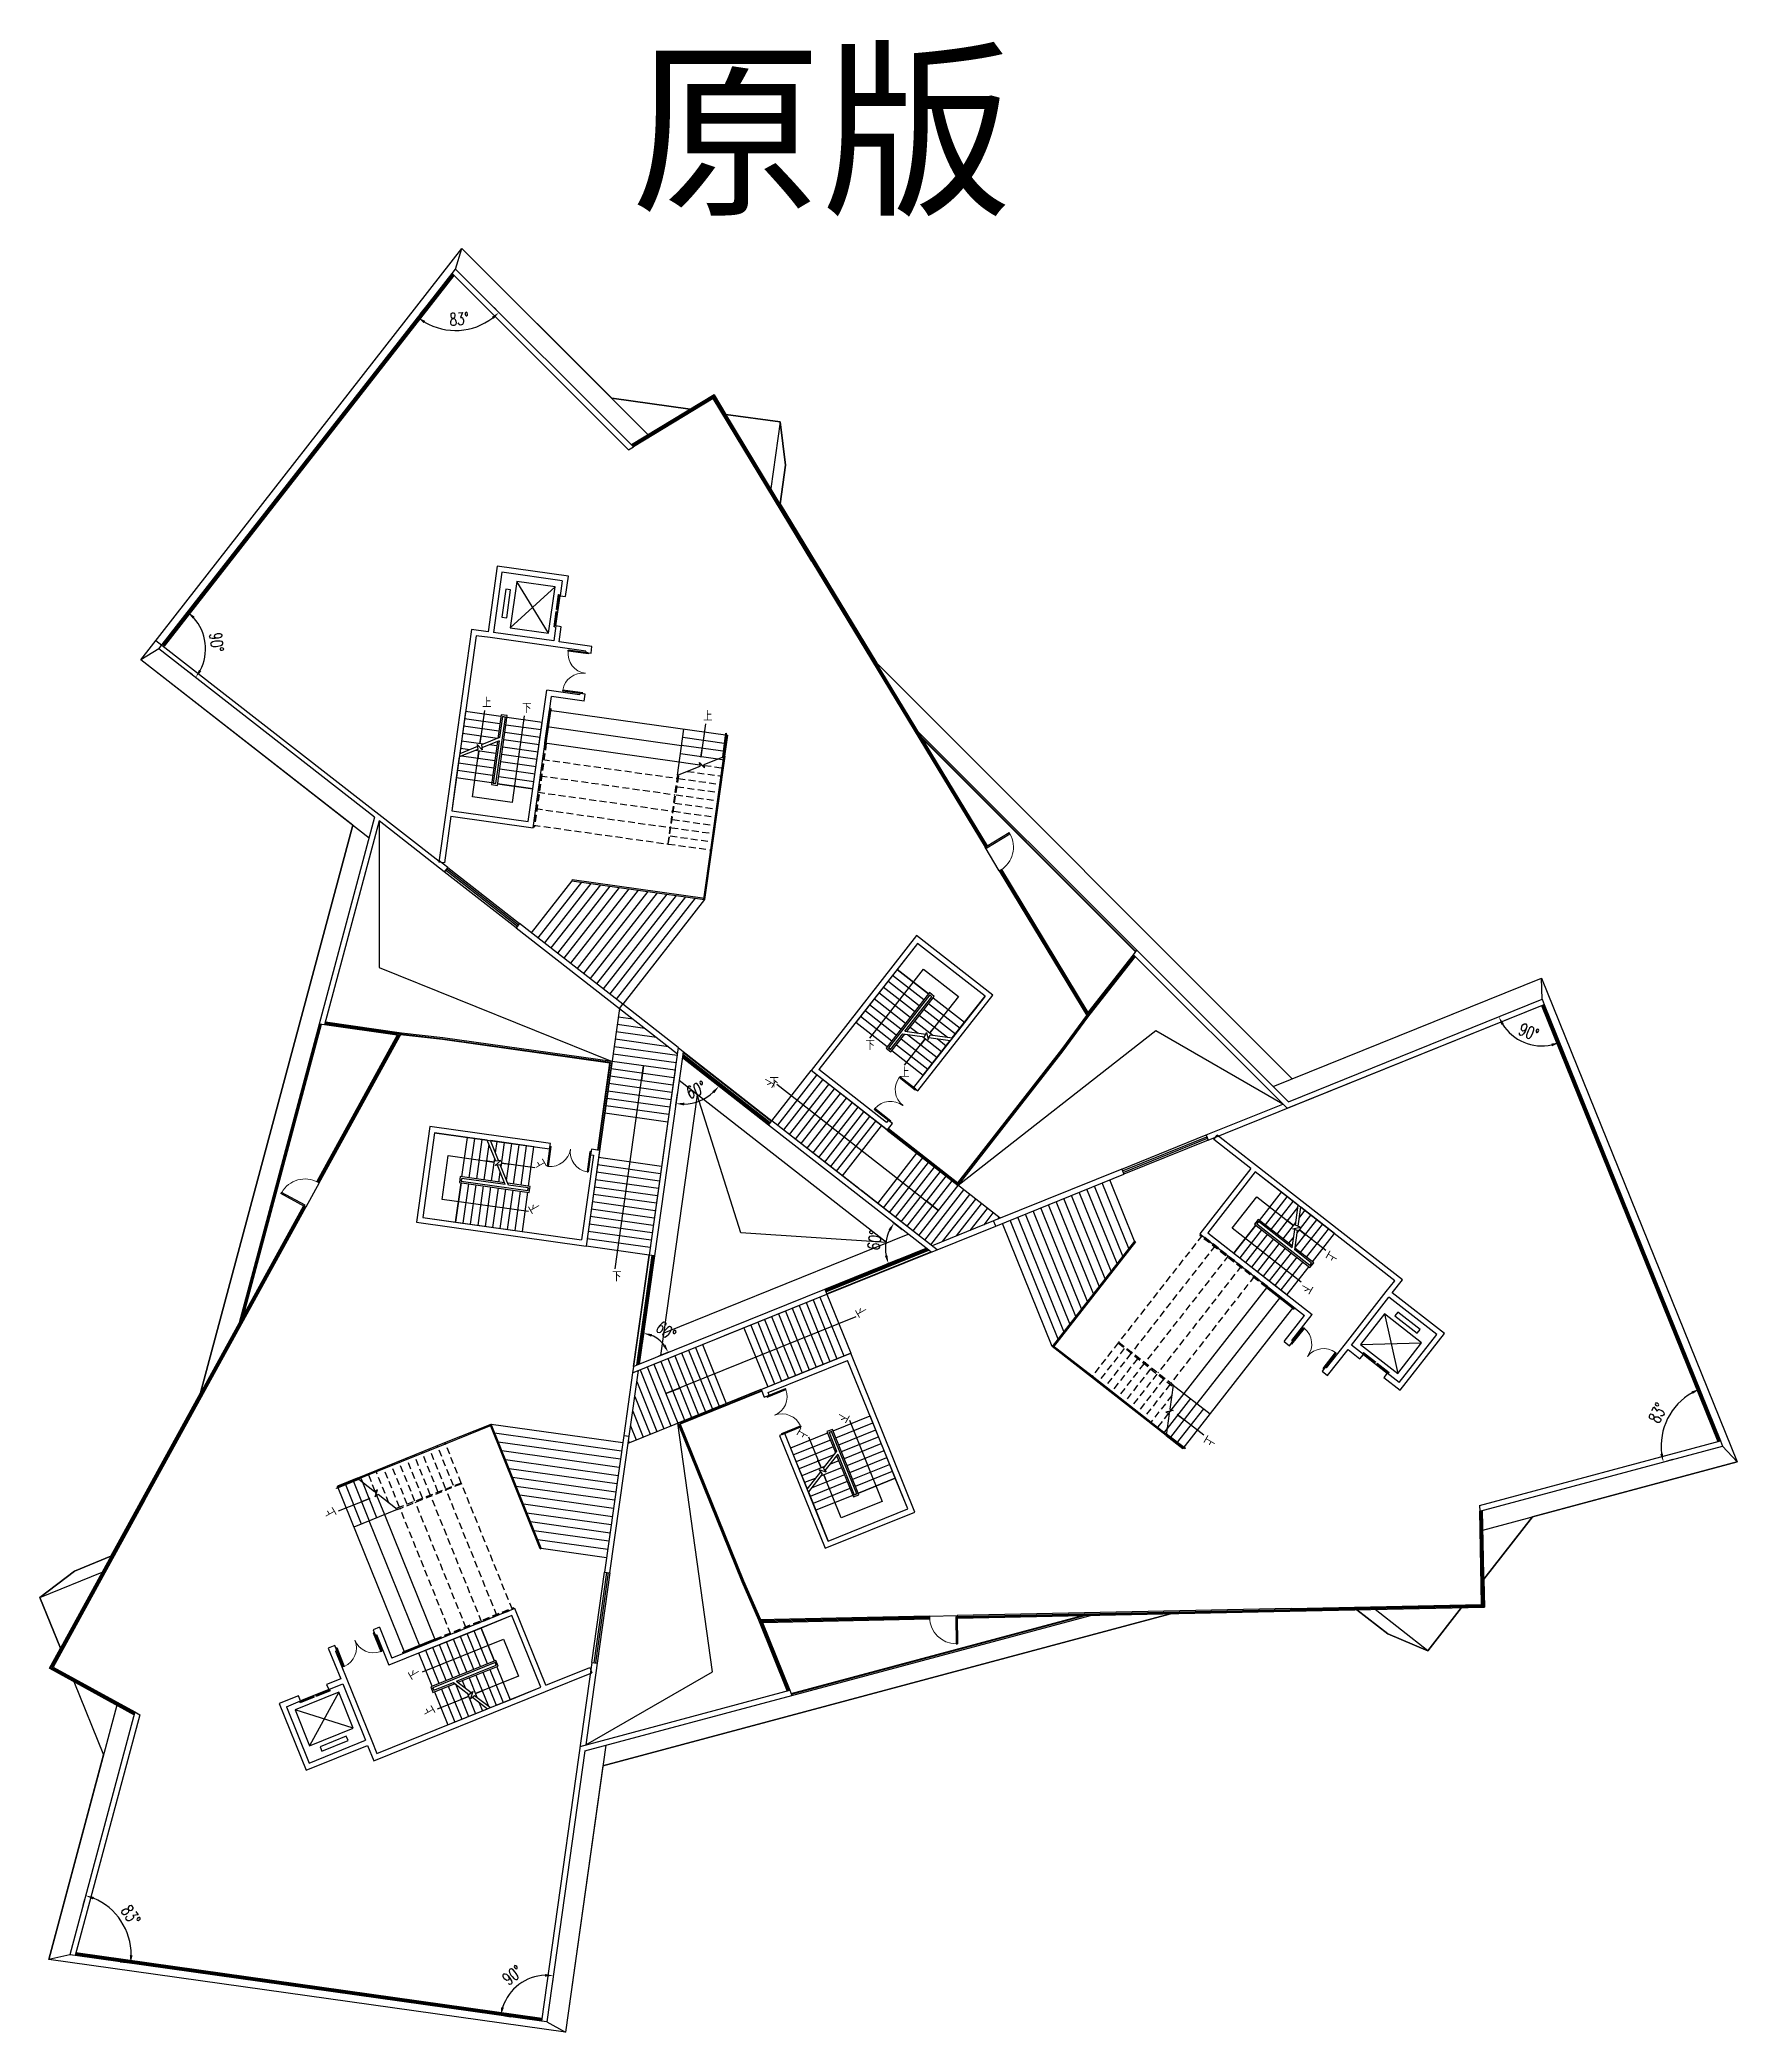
# Model space of a CAD drawing. Header units: millimetres. Extents: x 2097 to 145090, y 180 to 74024.
# Drawn here: x 83663 to 145090, y 1919 to 74024 of the extents above; entities that cross this region are included whole.
import ezdxf

# ---------------------------------------------------------------- set-up
doc = ezdxf.new("R2010")
doc.units = ezdxf.units.MM
doc.linetypes.add('HIDDEN', pattern=[0.375, 0.25, -0.125])
for name, color, linetype in [('0SY', 1, 'HIDDEN'), ('0SY1', 4, 'HIDDEN'), ('0ZX1', 2, 'HIDDEN'), ('0ZXCHUANG', 3, 'HIDDEN'), ('A-ABOV（投影线）', 154, 'HIDDEN'), ('A-DIMS(尺寸)', 107, 'Continuous'), ('A-DOOR(门窗)', 4, 'Continuous'), ('A-FLOR(看线)', 205, 'Continuous'), ('A-STAR(楼梯)', 51, 'Continuous'), ('DIM_SYMB', 3, 'Continuous'), ('DOOR_FIRE', 4, 'Continuous'), ('EVTR', 2, 'Continuous'), ('PUB_TEXT', 7, 'Continuous'), ('STAIR', 2, 'Continuous')]:
    doc.layers.add(name, color=color, linetype=linetype)
doc.layers.add('A-WALL(墙)', color=255, linetype='Continuous', lineweight=0)
doc.styles.add('_TCH_DIM', font='SIMPLEX', dxfattribs={"bigfont": 'GBCBIG'})
doc.styles.add('_TCH_DIM_T3', font='SIMPLEX', dxfattribs={"width": 0.705882, "bigfont": 'GBCBIG'})
doc.styles.get("Standard").update_dxf_attribs({"font": 'arial.ttf'})

msp = doc.modelspace()

# ---------------------------------------------------------------- texts
at = {"layer": 'A-DIMS(尺寸)', "color": 7, "linetype": 'ByBlock', "style": '_TCH_DIM_T3', "width": 0.705882}
for s, rotation, p in [('83°', 3.50162, (98501, 63678)), ('90°', 277.00325, (89795, 52543)), ('90°', 337.00502, (137140, 38048)), ('60°', 22.00325, (107169, 35681)), ('60°', 82.00413, (114045, 30198)), ('60°', 322.00413, (105910, 27340)), ('83°', 63.50339, (142256, 23913)), ('83°', 303.50162, (86575, 6323)), ('90°', 37.00325, (100619, 3591))]:
    msp.add_text(s, height=446.2, rotation=rotation, dxfattribs=at).set_placement(p)
at = {"layer": 'PUB_TEXT', "color": 1}
msp.add_text('原版', height=5063.8, dxfattribs=at).set_placement((105054, 68208))
at = {"layer": 'PUB_TEXT', "color": 7, "style": '_TCH_DIM'}
for s, p in [('上', (99671, 49860)), ('下', (101116, 49659)), ('下', (113540, 37463)), ('上', (114791, 36478))]:
    msp.add_text(s, height=338, dxfattribs=at).set_placement(p)
at = {"layer": 'PUB_TEXT', "style": '_TCH_DIM'}
for s, p in [('上', (107665, 49374)), ('下', (110067, 36114)), ('下', (104370, 29089))]:
    msp.add_text(s, height=338, dxfattribs=at).set_placement(p)
for s, rotation, p in [('下', 240, (110000, 36547)), ('下', 120, (113644, 27940)), ('上', 240, (125920, 23551)), ('上', 120, (94429, 20652))]:
    msp.add_text(s, height=338, rotation=rotation, dxfattribs=at).set_placement(p)
at = {"layer": 'PUB_TEXT', "color": 7, "style": '_TCH_DIM'}
for s, rotation, p in [('上', 120, (102034, 33271)), ('下', 120, (101807, 31695)), ('上', 240, (130338, 30231)), ('下', 240, (129441, 29080)), ('上', 240, (111190, 23827)), ('下', 240, (112669, 24418)), ('下', 120, (97457, 14838)), ('上', 120, (98005, 13486))]:
    msp.add_text(s, height=338, rotation=rotation, dxfattribs=at).set_placement(p)

# ---------------------------------------------------------------- linework, layer by layer
for p, q in [((104967, 59186), (105143, 59293)), ((95948, 45755), (95948, 40454)), ((117912, 44827), (118746, 45332)), ((117912, 44827), (117938, 44784)), ((117938, 44784), (118772, 45289)), ((118772, 45289), (118746, 45332)), ((95948, 40454), (104372, 37049)), ((124054, 38158), (116893, 32564)), ((128644, 35508), (124054, 38158)), ((114763, 36466), (114786, 36495)), ((115339, 36015), (114763, 36466)), ((115362, 36045), (114786, 36495)), ((113885, 35343), (113862, 35313)), ((114462, 34893), (113885, 35343)), ((115362, 36045), (115339, 36015)), ((114439, 34863), (113862, 35313)), ((114439, 34863), (114462, 34893)), ((102124, 33982), (102022, 33258)), ((102161, 33977), (102059, 33253)), ((102124, 33982), (102161, 33977)), ((102059, 33253), (102022, 33258)), ((103572, 33779), (103470, 33055)), ((103609, 33774), (103507, 33050)), ((103609, 33774), (103572, 33779)), ((103470, 33055), (103507, 33050)), ((92413, 32313), (92389, 32269)), ((93243, 31800), (92389, 32269)), ((93268, 31844), (92413, 32313)), ((93243, 31800), (93268, 31844)), ((109967, 24940), (110645, 25214)), ((109967, 24940), (109981, 24905)), ((109981, 24905), (110659, 25179)), ((110659, 25179), (110645, 25214)), ((108012, 14964), (106749, 23963)), ((110515, 23584), (111193, 23858)), ((110529, 23549), (111207, 23823)), ((111193, 23858), (111207, 23823)), ((110529, 23549), (110515, 23584)), ((135766, 20981), (135771, 20775)), ((116858, 16949), (116808, 16948)), ((116808, 16948), (116829, 15973)), ((116858, 16949), (116879, 15974)), ((116829, 15973), (116879, 15974)), ((103422, 12314), (108012, 14964)), ((87100, 13508), (87281, 13409))]:
    msp.add_line(p, q)
at = {"color": 0}
for p, q in [((102359, 53402), (102435, 53947)), ((102359, 53402), (102379, 53399)), ((102379, 53399), (102456, 53944)), ((102435, 53947), (102456, 53944)), ((102272, 52785), (102349, 53329)), ((102272, 52785), (102293, 52782)), ((102293, 52782), (102369, 53326)), ((102349, 53329), (102369, 53326)), ((98424, 44074), (98301, 43917)), ((125951, 34203), (125876, 34389)), ((131570, 26516), (131557, 26499)), ((131557, 26499), (131990, 26161)), ((131570, 26516), (132003, 26177)), ((132003, 26177), (131990, 26161)), ((132061, 26132), (132048, 26115)), ((132048, 26115), (132482, 25777)), ((132061, 26132), (132494, 25793)), ((132494, 25793), (132482, 25777)), ((103639, 15299), (103837, 15271)), ((93586, 14062), (93076, 13856)), ((93084, 13837), (93076, 13856)), ((93594, 14043), (93084, 13837)), ((93594, 14043), (93586, 14062)), ((94164, 14296), (93654, 14090)), ((93662, 14070), (93654, 14090)), ((94172, 14276), (93662, 14070)), ((94172, 14276), (94164, 14296))]:
    msp.add_line(p, q, dxfattribs=at)
at = {"extrusion": (0, 0, -1)}
for p, q in [((102782, 51904), (102787, 51941)), ((103512, 51840), (102787, 51941)), ((103506, 51803), (102782, 51904)), ((103512, 51840), (103506, 51803)), ((102584, 50493), (102579, 50456)), ((103308, 50391), (102584, 50493)), ((103303, 50354), (102579, 50456)), ((103303, 50354), (103308, 50391)), ((128950, 26838), (129400, 27414)), ((129429, 27391), (129400, 27414)), ((128950, 26838), (128979, 26815)), ((128979, 26815), (129429, 27391)), ((130102, 25938), (130552, 26514)), ((130132, 25915), (130582, 26491)), ((130552, 26514), (130582, 26491)), ((130132, 25915), (130102, 25938)), ((95761, 16384), (95726, 16370)), ((95726, 16370), (96000, 15692)), ((95761, 16384), (96035, 15706)), ((94370, 15822), (94405, 15836)), ((94370, 15822), (94644, 15144)), ((94405, 15836), (94679, 15158)), ((94679, 15158), (94644, 15144)), ((96000, 15692), (96035, 15706))]:
    msp.add_line(p, q, dxfattribs=at)
at = {"color": 2}
for p, q in [((102919, 43592), (101449, 41711)), ((103262, 43544), (101686, 41526)), ((103605, 43496), (101922, 41342)), ((103948, 43447), (102158, 41157)), ((104291, 43399), (102395, 40972)), ((104634, 43351), (102631, 40788)), ((104977, 43303), (102868, 40603)), ((105320, 43255), (103104, 40418)), ((105663, 43206), (103341, 40234)), ((106006, 43158), (103577, 40049)), ((106349, 43110), (103813, 39864)), ((106692, 43062), (104050, 39679)), ((107035, 43014), (104286, 39495)), ((107378, 42965), (104523, 39310)), ((107721, 42917), (104759, 39125)), ((122859, 30006), (121835, 32540)), ((123072, 30279), (122113, 32653)), ((123285, 30552), (122391, 32765)), ((121366, 28095), (119888, 31753)), ((121579, 28368), (120166, 31866)), ((121793, 28641), (120444, 31978)), ((122006, 28914), (120722, 32091)), ((122219, 29187), (121000, 32203)), ((122432, 29460), (121279, 32315)), ((122646, 29733), (121557, 32428)), ((120300, 26730), (118497, 31191)), ((120513, 27003), (118775, 31304)), ((120726, 27276), (119053, 31416)), ((120940, 27549), (119332, 31529)), ((121153, 27822), (119610, 31641)), ((99993, 23929), (104758, 23260)), ((100122, 23608), (104716, 22963)), ((100252, 23287), (104674, 22665)), ((100382, 22966), (104632, 22368)), ((100512, 22644), (104591, 22071)), ((100642, 22323), (104549, 21774)), ((100771, 22002), (104507, 21477)), ((100901, 21681), (104465, 21180)), ((101031, 21360), (104424, 20883)), ((101161, 21038), (104382, 20586)), ((101291, 20717), (104340, 20289)), ((101420, 20396), (104298, 19992)), ((101550, 20075), (104257, 19695)), ((101680, 19754), (104215, 19398)), ((101810, 19433), (104173, 19100))]:
    msp.add_line(p, q, dxfattribs=at)
at = {"lineweight": 13, "extrusion": (0, 0, -1)}
for centre, start, end in [((-103509, 51821), 277.99675, 6.52747), ((-103306, 50373), 9.46604, 97.99675), ((-128964, 26827), 129.46604, 217.99675), ((-130117, 25926), 37.99675, 126.52747), ((-94388, 15829), 157.99675, 246.52747), ((-95744, 16377), 249.46604, 337.99675)]:
    msp.add_arc(centre, 731, start, end, dxfattribs=at)
at = {"lineweight": 13}
for centre, start, end in [((115351, 36030), 143.47253, 232.00325), ((114450, 34878), 52.00325, 140.53396), ((102142, 33980), 263.47253, 352.00325), ((103591, 33776), 172.00325, 260.53396), ((109974, 24922), 292.00325, 20.53396), ((110522, 23566), 23.47253, 112.00325)]:
    msp.add_arc(centre, 731, start, end, dxfattribs=at)
at = {"lineweight": 13, "extrusion": (0, 0, -1)}
for centre, start_param, end_param in [((117925, 44805), 1.837131, 3.382284), ((93256, 31822), 6.025922, 7.571074), ((116833, 16949), 3.931496, 5.476648)]:
    msp.add_ellipse(centre, major_axis=(-689, 689), ratio=1, start_param=start_param, end_param=end_param, dxfattribs=at)
at = {"layer": '0SY', "linetype": 'ByBlock'}
for p, q in [((98582, 65571), (98706, 65730)), ((105143, 59293), (98706, 65730)), ((104967, 59186), (98582, 65571)), ((100216, 54979), (99882, 52602)), ((102791, 54617), (100216, 54979)), ((100386, 54753), (100080, 52574)), ((102565, 54447), (100386, 54753)), ((102565, 54447), (102489, 53902)), ((102687, 53874), (102791, 54617)), ((102336, 52813), (102489, 53902)), ((102489, 53902), (102687, 53874)), ((99288, 52685), (98356, 46051)), ((99882, 52602), (99288, 52685)), ((102336, 52813), (102259, 52268)), ((102534, 52785), (102336, 52813)), ((102457, 52240), (102534, 52785)), ((87970, 51987), (88093, 52144)), ((95777, 45889), (87970, 51987)), ((99458, 52460), (98568, 46122)), ((99954, 52390), (99458, 52460)), ((102330, 52056), (99954, 52390)), ((102259, 52268), (100080, 52574)), ((103420, 51903), (102330, 52056)), ((103645, 52073), (102457, 52240)), ((103611, 51826), (103645, 52073)), ((103420, 51903), (103413, 51854)), ((103413, 51854), (103611, 51826)), ((101341, 45732), (102009, 50486)), ((103197, 50319), (102009, 50486)), ((101511, 45506), (102179, 50260)), ((103367, 50093), (102179, 50260)), ((103204, 50368), (103197, 50319)), ((103402, 50340), (103204, 50368)), ((103367, 50093), (103402, 50340)), ((95777, 45889), (93769, 38398)), ((95948, 45755), (93969, 38370)), ((98301, 43917), (95948, 45755)), ((98356, 46051), (98105, 44260)), ((98540, 45924), (98303, 44233)), ((98540, 45924), (101511, 45506)), ((98568, 46122), (101341, 45732)), ((98303, 44233), (98105, 44260)), ((98424, 44074), (98113, 44317)), ((100901, 41885), (104641, 38964)), ((104759, 39125), (101024, 42043)), ((115391, 41606), (111575, 36720)), ((115426, 41325), (111855, 36754)), ((118150, 39451), (115391, 41606)), ((117869, 39416), (115426, 41325)), ((123239, 40914), (123363, 41073)), ((128799, 35354), (123239, 40914)), ((128847, 35589), (123363, 41073)), ((117869, 39416), (115283, 36107)), ((115441, 35983), (118150, 39451)), ((125951, 34203), (138105, 39115)), ((128799, 35354), (138104, 39115)), ((128847, 35589), (138029, 39300)), ((138029, 39300), (138104, 39115)), ((93969, 38370), (93769, 38398)), ((106766, 37557), (105711, 30045)), ((106932, 37301), (105909, 30017)), ((106734, 37329), (106734, 37329)), ((106948, 37415), (106932, 37301)), ((114333, 34565), (111575, 36720)), ((114298, 34846), (111855, 36754)), ((115283, 36107), (115441, 35983)), ((125876, 34389), (128644, 35508)), ((97780, 34694), (97294, 31228)), ((102138, 34081), (97780, 34694)), ((110036, 34750), (110159, 34907)), ((115832, 30222), (110036, 34750)), ((116136, 30238), (110159, 34907)), ((114360, 34925), (114298, 34846)), ((114333, 34565), (114517, 34801)), ((114517, 34801), (114360, 34925)), ((97951, 34468), (97519, 31398)), ((97951, 34468), (102110, 33883)), ((102110, 33883), (102138, 34081)), ((126148, 34229), (126271, 34387)), ((127494, 33178), (126148, 34229)), ((127696, 33274), (126271, 34387)), ((103694, 33661), (103263, 30591)), ((103920, 33831), (103433, 30365)), ((103623, 33873), (103595, 33675)), ((103595, 33675), (103694, 33661)), ((103920, 33831), (103623, 33873)), ((127494, 33178), (125647, 30814)), ((132976, 29149), (127696, 33274)), ((122816, 33152), (118181, 31280)), ((118256, 31094), (122891, 32967)), ((122816, 33152), (122891, 32967)), ((127652, 33055), (125928, 30848)), ((132695, 29115), (127652, 33055)), ((97294, 31228), (103433, 30365)), ((97519, 31398), (103263, 30591)), ((118256, 31094), (118181, 31280)), ((115954, 30380), (115953, 30379)), ((115955, 30379), (115955, 30379)), ((125647, 30814), (129430, 27859)), ((125928, 30848), (129710, 27893)), ((105909, 30017), (105711, 30045)), ((115923, 30150), (115832, 30222)), ((115921, 30151), (116136, 30238)), ((132387, 28721), (132695, 29115)), ((132606, 28677), (132976, 29149)), ((105112, 25782), (112144, 28623)), ((105251, 26053), (112069, 28809)), ((112069, 28809), (112144, 28623)), ((130910, 26830), (132387, 28721)), ((131129, 26785), (132483, 28519)), ((134217, 27165), (132483, 28519)), ((134498, 27199), (132606, 28677)), ((128691, 26913), (129430, 27859)), ((128972, 26948), (129710, 27893)), ((128691, 26913), (128888, 26759)), ((128888, 26759), (129011, 26917)), ((129011, 26917), (128972, 26948)), ((130233, 25963), (130910, 26830)), ((131562, 26447), (131129, 26785)), ((132863, 25431), (134217, 27165)), ((132897, 25150), (134498, 27199)), ((105144, 26011), (105112, 25782)), ((105144, 26010), (105112, 25782)), ((105144, 26010), (105251, 26053)), ((109762, 25180), (113007, 26492)), ((110022, 25070), (112897, 26231)), ((115070, 20854), (112897, 26231)), ((115330, 20743), (113007, 26492)), ((130193, 25993), (130070, 25836)), ((130233, 25963), (130193, 25993)), ((130267, 25682), (131006, 26628)), ((131006, 26628), (131439, 26289)), ((131439, 26289), (131562, 26447)), ((131562, 26447), (132429, 25769)), ((105326, 25868), (105326, 25869)), ((105326, 25868), (105326, 25868)), ((130070, 25836), (130267, 25682)), ((132429, 25769), (132306, 25612)), ((132306, 25612), (132897, 25150)), ((132863, 25431), (132429, 25769)), ((109762, 25180), (109875, 24902)), ((109875, 24902), (110060, 24977)), ((110060, 24977), (110022, 25070)), ((104794, 23518), (104098, 18567)), ((104296, 18539), (104992, 23490)), ((104794, 23518), (104992, 23490)), ((110622, 23586), (110437, 23512)), ((110437, 23512), (112085, 19432)), ((112196, 19692), (110622, 23586)), ((135766, 20981), (144488, 23318)), ((135771, 20775), (144563, 23131)), ((144488, 23318), (144563, 23131)), ((112085, 19432), (115330, 20743)), ((112196, 19692), (115070, 20854)), ((100745, 16996), (96295, 15198)), ((100855, 17256), (96405, 15458)), ((101794, 14400), (100745, 16996)), ((101979, 14475), (100855, 17256)), ((94333, 15915), (94101, 15821)), ((94408, 15730), (94333, 15915)), ((95956, 16571), (95724, 16477)), ((95724, 16477), (95799, 16292)), ((95799, 16292), (95845, 16310)), ((95845, 16310), (96295, 15198)), ((95956, 16571), (96405, 15458)), ((94101, 15821), (94551, 14709)), ((94362, 15711), (94408, 15730)), ((94362, 15711), (94774, 14691)), ((103639, 15299), (101816, 2317)), ((103837, 15271), (103422, 12314)), ((94551, 14709), (94041, 14503)), ((94041, 14503), (94116, 14317)), ((94116, 14317), (94626, 14523)), ((94626, 14523), (95450, 12484)), ((94774, 14691), (95673, 12466)), ((101962, 14252), (103638, 14929)), ((101979, 14475), (103563, 15115)), ((103563, 15115), (103638, 14929)), ((93021, 14091), (92326, 13810)), ((92326, 13810), (93300, 11399)), ((92586, 13699), (93096, 13905)), ((93096, 13905), (93021, 14091)), ((94116, 14317), (93096, 13905)), ((95750, 11742), (101962, 14252)), ((95860, 12002), (101794, 14400)), ((103212, 12257), (110806, 14292)), ((103392, 12098), (110882, 14105)), ((110806, 14292), (110882, 14105)), ((87100, 13508), (84744, 4716)), ((87281, 13409), (84944, 4688)), ((87100, 13508), (87281, 13409)), ((92586, 13699), (93410, 11659)), ((93300, 11399), (95525, 12298)), ((93410, 11659), (95450, 12484)), ((95525, 12298), (95750, 11742)), ((95673, 12466), (95860, 12002)), ((103392, 12098), (102014, 2290)), ((84944, 4688), (84744, 4716)), ((102014, 2290), (101816, 2317))]:
    msp.add_line(p, q, dxfattribs=at)
for points in [[(84895, 14606), (84006, 15095), (84405, 15819), (83663, 17656), (84913, 18609), (86230, 19141), (89480, 25055), (94984, 45597), (87313, 51589), (98940, 66472)], [(98940, 66472), (104361, 61050), (107194, 60652), (108063, 61179), (108493, 60470), (110454, 60194), (110654, 58635), (110457, 57229), (113952, 51459), (128990, 36421), (138013, 40068), (145090, 22558), (137685, 20574), (135923, 18318), (135944, 17303), (135116, 17285), (133897, 15725), (132447, 16331), (131328, 17205), (124582, 17062), (104041, 11558), (102687, 1919), (83985, 4547), (85968, 11950)], [(104967, 59186), (105143, 59293)], [(87858, 52287), (98110, 44298)], [(98424, 44074), (98301, 43917)], [(101024, 42043), (100901, 41885)], [(106766, 37557), (106948, 37415)], [(125876, 34389), (125951, 34203)], [(135766, 20981), (135771, 20775)], [(104098, 18567), (104296, 18539)], [(103639, 15299), (103837, 15271)], [(84895, 14606), (85968, 11950)]]:
    msp.add_lwpolyline(points, dxfattribs=at)
at = {"layer": '0SY1', "linetype": 'ByBlock'}
for p, q in [((104641, 38964), (106734, 37329)), ((118181, 31280), (115953, 30379)), ((116136, 30238), (118256, 31094)), ((105112, 25782), (104794, 23518)), ((104992, 23490), (105326, 25868))]:
    msp.add_line(p, q, dxfattribs=at)
for points in [[(104641, 38964), (104759, 39125)], [(106766, 37557), (104759, 39125)]]:
    msp.add_lwpolyline(points, dxfattribs=at)
at = {"layer": '0ZX1', "linetype": 'ByBlock'}
for p, q in [((108407, 48105), (108514, 48865)), ((108449, 48099), (108556, 48859)), ((108514, 48865), (108556, 48859)), ((123363, 41073), (115452, 48983)), ((123332, 41033), (115561, 48804)), ((123320, 41017), (115604, 48732)), ((108407, 48105), (107930, 44706)), ((108449, 48099), (107972, 44700)), ((107930, 44706), (107679, 42923)), ((107972, 44700), (107721, 42917)), ((102924, 43634), (102919, 43592)), ((104641, 38964), (103433, 30365)), ((93769, 38398), (90874, 27591)), ((93819, 38391), (90975, 27775)), ((93839, 38388), (91015, 27849)), ((123319, 30526), (123285, 30552)), ((121718, 25622), (120300, 26730)), ((121744, 25655), (120326, 26763)), ((104957, 23239), (113007, 26492)), ((124423, 23509), (121718, 25622)), ((124449, 23542), (121744, 25655)), ((98324, 23255), (99993, 23929)), ((98340, 23216), (100008, 23890)), ((95141, 21969), (98324, 23255)), ((95157, 21930), (98340, 23216)), ((124423, 23509), (125028, 23037)), ((124449, 23542), (125054, 23070)), ((125028, 23037), (125054, 23070)), ((95141, 21969), (94430, 21681)), ((94430, 21681), (94445, 21642)), ((95157, 21930), (94445, 21642)), ((101771, 19417), (101810, 19433)), ((110855, 14171), (121394, 16995)), ((110863, 14152), (121478, 16997)), ((110882, 14105), (121688, 17001))]:
    msp.add_line(p, q, dxfattribs=at)
at = {"layer": '0ZX1', "linetype": 'ByBlock', "ltscale": 1000}
for p, q in [((102919, 43592), (107721, 42917)), ((102924, 43634), (107727, 42959)), ((123285, 30552), (120300, 26730)), ((123319, 30526), (120333, 26704)), ((101771, 19417), (99954, 23913)), ((101810, 19433), (99993, 23929))]:
    msp.add_line(p, q, dxfattribs=at)
at = {"layer": '0ZX1', "linetype": 'ByBlock', "flags": 128}
for points in [[(114333, 34565), (116894, 32564), (120702, 37438), (121596, 38649)], [(114364, 34604), (116886, 32634), (120662, 37469), (121568, 38695)], [(114376, 34620), (116882, 32662), (120646, 37481), (121557, 38714)], [(103851, 33841), (104293, 36990), (98238, 37841), (96715, 38013)], [(103871, 33838), (104316, 37007), (98241, 37861), (96725, 38032)], [(103920, 33831), (104372, 37050), (98247, 37910), (96751, 38079)], [(109761, 25179), (106747, 23962), (109065, 18227), (109666, 16847)], [(109779, 25133), (106812, 23934), (109111, 18246), (109720, 16848)], [(109787, 25115), (106838, 23923), (109129, 18254), (109742, 16849)]]:
    msp.add_lwpolyline(points, dxfattribs=at)
at = {"layer": '0ZXCHUANG', "linetype": 'ByBlock'}
for p, q in [((88093, 52144), (98582, 65571)), ((88120, 52124), (98606, 65547)), ((88146, 52103), (98629, 65523)), ((88172, 52083), (98653, 65500)), ((108063, 61179), (105070, 59366)), ((108052, 61133), (105094, 59341)), ((108041, 61088), (105119, 59317)), ((108030, 61042), (105143, 59293)), ((111605, 55141), (108030, 61042)), ((111650, 55130), (108041, 61088)), ((111696, 55119), (108052, 61133)), ((111716, 55150), (108063, 61179)), ((111605, 55141), (117869, 44801)), ((117898, 44818), (111650, 55130)), ((117926, 44835), (111687, 55133)), ((117955, 44853), (111716, 55150)), ((100981, 41988), (98381, 44019)), ((98424, 44074), (101024, 42043)), ((121607, 38825), (118473, 43997)), ((100901, 41885), (98301, 43917)), ((100944, 41940), (98344, 43972)), ((118387, 43946), (121596, 38649)), ((121600, 38707), (118416, 43963)), ((121603, 38766), (118444, 43980)), ((121596, 38649), (123310, 40843)), ((121600, 38707), (123286, 40866)), ((121603, 38766), (123263, 40890)), ((121607, 38825), (123239, 40914)), ((96594, 38001), (93969, 38370)), ((96647, 38027), (93978, 38402)), ((96699, 38053), (93986, 38434)), ((96752, 38080), (93995, 38467)), ((96594, 38001), (93681, 32700)), ((96647, 38027), (93710, 32684)), ((96699, 38053), (93740, 32668)), ((93769, 32652), (96752, 38080)), ((110036, 34750), (106916, 37186)), ((110056, 34776), (106921, 37225)), ((110077, 34802), (106927, 37263)), ((110097, 34828), (106932, 37301)), ((106945, 37392), (110146, 34891)), ((106948, 37415), (110159, 34907)), ((122842, 33088), (125902, 34324)), ((122865, 33032), (125924, 34268)), ((93200, 31824), (87401, 21272)), ((93229, 31808), (87430, 21256)), ((93258, 31792), (87451, 21225)), ((87465, 21180), (93287, 31776)), ((112069, 28809), (115741, 30293)), ((105144, 26010), (105711, 30045)), ((105165, 26019), (105731, 30042)), ((105810, 30031), (105251, 26053)), ((105843, 30027), (105287, 26068)), ((105876, 30022), (105322, 26082)), ((105909, 30017), (105358, 26097)), ((112081, 28778), (115771, 30269)), ((112094, 28747), (115801, 30245)), ((112106, 28716), (115832, 30222)), ((112136, 28642), (115905, 30165)), ((112144, 28623), (115923, 30150)), ((87401, 21272), (84006, 15095)), ((87438, 21271), (84052, 15108)), ((87451, 21225), (84097, 15121)), ((87465, 21180), (84142, 15134)), ((135842, 17400), (135771, 20775)), ((135876, 17368), (135804, 20784)), ((135910, 17335), (135837, 20793)), ((135944, 17303), (135870, 20802)), ((103639, 15299), (104098, 18567)), ((104168, 18557), (103709, 15289)), ((104227, 18549), (103768, 15281)), ((104296, 18539), (103837, 15271)), ((128879, 17187), (135910, 17335)), ((128912, 17221), (135876, 17368)), ((128945, 17255), (135842, 17400)), ((115858, 16978), (109666, 16847)), ((109666, 16847), (110709, 14266)), ((109715, 16815), (115858, 16945)), ((109715, 16815), (110741, 14275)), ((109764, 16782), (115859, 16911)), ((109764, 16782), (110774, 14283)), ((109813, 16750), (115860, 16878)), ((109813, 16750), (110806, 14292)), ((128945, 17255), (116857, 16999)), ((116858, 16966), (128912, 17221)), ((116859, 16932), (128896, 17187)), ((116859, 16899), (128897, 17154)), ((128897, 17154), (135944, 17303)), ((84006, 15095), (87074, 13409)), ((84052, 15108), (87082, 13442)), ((84097, 15121), (87091, 13475)), ((84142, 15134), (87100, 13508)), ((101816, 2317), (84944, 4688)), ((101820, 2350), (84952, 4720)), ((101825, 2383), (84961, 4752)), ((101830, 2416), (84970, 4785))]:
    msp.add_line(p, q, dxfattribs=at)
for points in [[(117869, 44801), (117955, 44853)], [(118387, 43946), (118473, 43997)], [(122816, 33152), (125876, 34389)], [(125951, 34203), (122891, 32967)], [(93681, 32700), (93769, 32652)], [(93200, 31824), (93287, 31776)], [(115858, 16978), (115860, 16878)], [(116857, 16999), (116859, 16899)]]:
    msp.add_lwpolyline(points, dxfattribs=at)
at = {"layer": 'A-ABOV（投影线）', "ltscale": 1000}
for p, q in [((101942, 48576), (101525, 45605)), ((101972, 48572), (101546, 45542)), ((101992, 48569), (101566, 45539)), ((101859, 47982), (106721, 47299)), ((107706, 47766), (108389, 47671)), ((108203, 48000), (108431, 47968)), ((101775, 47388), (106638, 46705)), ((106736, 47407), (106387, 44922)), ((106407, 44920), (106790, 47428)), ((106727, 46995), (108264, 46779)), ((106769, 47292), (108305, 47076)), ((107091, 47550), (108347, 47374)), ((101608, 46200), (106471, 45517)), ((101692, 46794), (106554, 46111)), ((106644, 46401), (108180, 46185)), ((106686, 46698), (108222, 46482)), ((101525, 45605), (106387, 44922)), ((101546, 45542), (101566, 45539)), ((106519, 45510), (108055, 45294)), ((106560, 45807), (108097, 45591)), ((106602, 46104), (108139, 45888)), ((106407, 44920), (107972, 44700)), ((106477, 45213), (108013, 44997)), ((125726, 30752), (122703, 26883)), ((126199, 30383), (123176, 26514)), ((125660, 30766), (125648, 30750)), ((128059, 28866), (125648, 30750)), ((128072, 28882), (125660, 30766)), ((128090, 28905), (125726, 30752)), ((126672, 30014), (123649, 26144)), ((127144, 29644), (124122, 25775)), ((127617, 29275), (124595, 25406)), ((122691, 26868), (121718, 25622)), ((122691, 26868), (124672, 25281)), ((124680, 25339), (122703, 26883)), ((122910, 26660), (121955, 25437)), ((123146, 26475), (122191, 25253)), ((123383, 26291), (122428, 25068)), ((123619, 26106), (122664, 24883)), ((123855, 25921), (122900, 24699)), ((124092, 25737), (123137, 24514)), ((124328, 25552), (123373, 24329)), ((124565, 25367), (123610, 24145)), ((124627, 24960), (123846, 23960)), ((124507, 24318), (124082, 23775)), ((98627, 21704), (98046, 23142)), ((98916, 21789), (98324, 23255)), ((124460, 23771), (124319, 23591)), ((96680, 20917), (96099, 22355)), ((96958, 21029), (96377, 22468)), ((97236, 21142), (96655, 22580)), ((97514, 21254), (96933, 22693)), ((97792, 21367), (97211, 22805)), ((98071, 21479), (97489, 22917)), ((98349, 21591), (97767, 23030)), ((95350, 21806), (95264, 22018)), ((95800, 21492), (95542, 22131)), ((96296, 21067), (95820, 22243)), ((98916, 21789), (96552, 20867)), ((96597, 20831), (98923, 21771)), ((100763, 17219), (98923, 21771)), ((99094, 16545), (97254, 21097)), ((99650, 16769), (97811, 21322)), ((100206, 16994), (98367, 21546)), ((98538, 16320), (96698, 20872)), ((97963, 16141), (100800, 17288)), ((97970, 16123), (100807, 17269)), ((97981, 16095), (100763, 17219)), ((100807, 17269), (100800, 17288))]:
    msp.add_line(p, q, dxfattribs=at)
at = {"layer": 'A-DIMS(尺寸)'}
for p, q in [((97429, 64095), (97568, 64272)), ((100173, 64263), (100014, 64422)), ((88918, 53200), (88779, 53022)), ((89183, 51039), (89006, 51178)), ((136602, 38723), (136811, 38808)), ((138606, 37873), (138522, 38082)), ((108279, 36122), (107944, 36383)), ((106675, 35473), (106735, 35894)), ((114538, 31233), (114873, 30971)), ((114325, 29721), (114719, 29880)), ((105522, 27265), (105463, 26844)), ((106452, 26539), (106058, 26380)), ((143786, 25054), (143871, 24846)), ((142560, 22595), (142777, 22653)), ((85281, 6719), (85223, 6502)), ((86798, 4427), (86575, 4458)), ((102228, 3814), (102196, 3591)), ((100489, 2504), (100712, 2472))]:
    msp.add_line(p, q, dxfattribs=at)
for centre, radius, start, end in [((98706, 65730), 2224, 239.73753, 307.26572), ((87970, 51987), 1689, 332.19208, 41.81441), ((138029, 39300), 1689, 212.19385, 281.81618), ((106916, 37186), 1680, 272.24892, 311.75757), ((115741, 30293), 1477, 153.66322, 190.34505), ((105358, 26097), 1130, 37.26254, 66.74573), ((144563, 23131), 2224, 119.7393, 187.26749), ((84744, 4716), 2224, 359.73753, 67.26572), ((102014, 2290), 1689, 92.19208, 161.81441)]:
    msp.add_arc(centre, radius, start, end, dxfattribs=at)
for points in [[(97557, 63767), (97613, 63850), (97337, 63977)], [(100020, 63997), (100086, 63922), (100279, 64157)], [(89195, 53077), (89263, 53150), (89010, 53318)], [(89506, 51172), (89422, 51226), (89301, 50947)], [(136555, 38377), (136644, 38423), (136463, 38667)], [(138361, 37694), (138390, 37599), (138662, 37734)], [(107998, 35967), (108071, 35899), (108240, 36152)], [(106979, 35458), (106985, 35558), (106682, 35523)], [(114375, 30974), (114460, 30921), (114577, 31202)], [(114336, 30041), (114240, 30014), (114372, 29739)], [(105791, 27087), (105818, 27183), (105515, 27216)], [(106301, 26806), (106214, 26756), (106406, 26520)], [(143438, 25108), (143482, 25018), (143730, 25194)], [(142406, 22860), (142308, 22840), (142415, 22556)], [(85588, 6720), (85620, 6814), (85320, 6864)], [(87018, 4702), (86918, 4709), (86947, 4406)], [(101952, 4027), (101947, 3928), (102249, 3962)], [(100457, 2805), (100360, 2828), (100341, 2525)]]:
    msp.add_solid(points, dxfattribs=at)
at = {"layer": 'A-DOOR(门窗)'}
for p, q in [((108385, 48073), (108494, 48928)), ((108406, 48081), (108514, 48925)), ((108494, 48928), (108514, 48925)), ((117869, 44801), (117955, 44853)), ((118473, 43997), (118387, 43946)), ((138011, 39077), (144391, 23292)), ((138042, 39090), (144423, 23301)), ((138073, 39102), (144455, 23310)), ((138104, 39115), (144488, 23318)), ((110036, 34750), (110097, 34828)), ((93681, 32700), (93769, 32652)), ((93287, 31776), (93200, 31824)), ((105909, 30017), (105810, 30031)), ((112069, 28809), (112106, 28716)), ((124430, 23555), (125107, 23040)), ((124433, 23578), (125119, 23055)), ((125119, 23055), (125107, 23040)), ((95178, 21940), (94393, 21612)), ((95196, 21926), (94401, 21593)), ((94401, 21593), (94393, 21612)), ((115860, 16878), (115858, 16978)), ((116857, 16999), (116859, 16899))]:
    msp.add_line(p, q, dxfattribs=at)
at = {"layer": 'A-FLOR(看线)'}
for p, q in [((87313, 51589), (98940, 66472)), ((98706, 65730), (98940, 66472)), ((105678, 59734), (98940, 66472)), ((107194, 60652), (104361, 61050)), ((110454, 60194), (108493, 60470)), ((110454, 60194), (110117, 57790)), ((110654, 58635), (110454, 60194)), ((110457, 57229), (110654, 58635)), ((87970, 51987), (87313, 51589)), ((95575, 45135), (87313, 51589)), ((128990, 36421), (113952, 51459)), ((94984, 45597), (89480, 25055)), ((128295, 36141), (138013, 40068)), ((138013, 40068), (145090, 22558)), ((138029, 39300), (138013, 40068)), ((138014, 40068), (145090, 22558)), ((114307, 30501), (106801, 36365)), ((107452, 35841), (106127, 26407)), ((109029, 30843), (107452, 35841)), ((106254, 27233), (115087, 30803)), ((114307, 30501), (109029, 30843)), ((144563, 23131), (145090, 22558)), ((135885, 20091), (145090, 22558)), ((135923, 18318), (137685, 20574)), ((86230, 19141), (84913, 18609)), ((84913, 18609), (83663, 17656)), ((83663, 17656), (85914, 18565)), ((83663, 17656), (84405, 15819)), ((104041, 11558), (124582, 17062)), ((131328, 17205), (132447, 16331)), ((133897, 15725), (131984, 17219)), ((133897, 15725), (135116, 17285)), ((132447, 16331), (133897, 15725)), ((84895, 14606), (85968, 11950)), ((86451, 13751), (83985, 4547)), ((104145, 12300), (102687, 1919)), ((84744, 4716), (83985, 4547)), ((102687, 1919), (83985, 4547)), ((102687, 1919), (83985, 4547)), ((102014, 2290), (102687, 1919))]:
    msp.add_line(p, q, dxfattribs=at)
at = {"layer": 'A-STAR(楼梯)'}
for p, q in [((101942, 48576), (102109, 49765)), ((101972, 48572), (102147, 49820)), ((101992, 48569), (102167, 49817)), ((102109, 49765), (108556, 48859)), ((102147, 49820), (102167, 49817)), ((102026, 49170), (106888, 48487)), ((106736, 47407), (106971, 49082)), ((101942, 48576), (106804, 47893)), ((108472, 48265), (106888, 48487)), ((106930, 48784), (108514, 48562)), ((106736, 47407), (107555, 47737)), ((106804, 47893), (107706, 47766)), ((106846, 48190), (108203, 48000)), ((107555, 47737), (107538, 47871)), ((107538, 47871), (107718, 47671)), ((107703, 47797), (108449, 48099)), ((107718, 47671), (107703, 47797)), ((105559, 38246), (104560, 38387)), ((105134, 38579), (104598, 38654)), ((104708, 38911), (104635, 38922)), ((106725, 37265), (104447, 37585)), ((106410, 37582), (104485, 37852)), ((105985, 37914), (104523, 38119)), ((106612, 36462), (104335, 36782)), ((106650, 36729), (104372, 37049)), ((106688, 36997), (104410, 37317)), ((106537, 35927), (104260, 36247)), ((106575, 36195), (104297, 36515)), ((106650, 36729), (106282, 34113)), ((110157, 34907), (111573, 36720)), ((110370, 34741), (111786, 36554)), ((110583, 34575), (111999, 36387)), ((110796, 34409), (112212, 36221)), ((111008, 34242), (112424, 36055)), ((118416, 31374), (111573, 36720)), ((113657, 35093), (111575, 36720)), ((106425, 35125), (104147, 35445)), ((106462, 35393), (104184, 35713)), ((106500, 35660), (104222, 35980)), ((111221, 34076), (112637, 35889)), ((111434, 33910), (112850, 35723)), ((111647, 33744), (113063, 35556)), ((111860, 33578), (113275, 35390)), ((106387, 34858), (104109, 35178)), ((113305, 32450), (110159, 34907)), ((112072, 33411), (113488, 35224)), ((112285, 33245), (113701, 35058)), ((112498, 33079), (113914, 34891)), ((112711, 32913), (114127, 34725)), ((106266, 33998), (105711, 30045)), ((106124, 32986), (103846, 33306)), ((106162, 33254), (103884, 33574)), ((113987, 31915), (115403, 33728)), ((114200, 31749), (115616, 33562)), ((114413, 31583), (115829, 33396)), ((114626, 31417), (116041, 33229)), ((106011, 32184), (103734, 32504)), ((106049, 32451), (103771, 32771)), ((106086, 32719), (103809, 33039)), ((114838, 31251), (116254, 33063)), ((115051, 31084), (116467, 32897)), ((115264, 30918), (116680, 32731)), ((115477, 30752), (116893, 32564)), ((105936, 31649), (103659, 31969)), ((105974, 31917), (103696, 32237)), ((115478, 30752), (113396, 32378)), ((115690, 30585), (117106, 32398)), ((115903, 30419), (117319, 32232)), ((116334, 30533), (117531, 32065)), ((116835, 30736), (117744, 31899)), ((117336, 30938), (117957, 31733)), ((105824, 30847), (103546, 31167)), ((105861, 31115), (103583, 31435)), ((105899, 31382), (103621, 31702)), ((117836, 31140), (118170, 31567)), ((118337, 31343), (118382, 31401)), ((105711, 30045), (103433, 30365)), ((105748, 30312), (103471, 30632)), ((105786, 30580), (103508, 30900)), ((128090, 28905), (125067, 25036)), ((128059, 28866), (129052, 28090)), ((128072, 28882), (129065, 28106)), ((128090, 28905), (129036, 28167)), ((108443, 27128), (112144, 28623)), ((111144, 28220), (112006, 26087)), ((111394, 28321), (112256, 26188)), ((111645, 28422), (112507, 26289)), ((111895, 28523), (112757, 26391)), ((112145, 28624), (113007, 26492)), ((129036, 28167), (125028, 23037)), ((128563, 28536), (125540, 24667)), ((109141, 27410), (110003, 25278)), ((109392, 27511), (110254, 25379)), ((109642, 27613), (110504, 25480)), ((109892, 27714), (110754, 25581)), ((110143, 27815), (111005, 25682)), ((110393, 27916), (111255, 25784)), ((110643, 28017), (111505, 25885)), ((110894, 28118), (111756, 25986)), ((129065, 28106), (129052, 28090)), ((105886, 26094), (108335, 27084)), ((107389, 26702), (108251, 24570)), ((107639, 26803), (108501, 24671)), ((105636, 25994), (106498, 23861)), ((105887, 26095), (106749, 23963)), ((106137, 26196), (106999, 24064)), ((106388, 26298), (107250, 24165)), ((106638, 26399), (107500, 24266)), ((106888, 26500), (107750, 24367)), ((107139, 26601), (108001, 24469)), ((110556, 25501), (113006, 26491)), ((105269, 25462), (105997, 23659)), ((105386, 25893), (106248, 23760)), ((124680, 25339), (124557, 24464)), ((124680, 25339), (126013, 24297)), ((105194, 24927), (105747, 23558)), ((125304, 24851), (124460, 23771)), ((125067, 25036), (124507, 24318)), ((124555, 23406), (125540, 24667)), ((105044, 23857), (105246, 23356)), ((105119, 24392), (105497, 23457)), ((124682, 24412), (124419, 24356)), ((124419, 24356), (124535, 24306)), ((124535, 24306), (124423, 23509)), ((124557, 24464), (124682, 24412)), ((125777, 24482), (124792, 23221)), ((104968, 23323), (104996, 23254)), ((96869, 15645), (94430, 21681)), ((95307, 20310), (94708, 21793)), ((94986, 21906), (95585, 20422)), ((95776, 21473), (95141, 21969)), ((95864, 20535), (95350, 21806)), ((95877, 21549), (95776, 21473)), ((95794, 21293), (95877, 21549)), ((95902, 21375), (95794, 21293)), ((96142, 20647), (95800, 21492)), ((96597, 20831), (95902, 21375)), ((96597, 20831), (95029, 20198)), ((97425, 15870), (95585, 20422)), ((97981, 16095), (96142, 20647)), ((97963, 16141), (96794, 15669)), ((97970, 16123), (96802, 15651)), ((97981, 16095), (96869, 15645)), ((96802, 15651), (96794, 15669))]:
    msp.add_line(p, q, dxfattribs=at)
at = {"layer": 'A-WALL(墙)'}
for p, q in [((100901, 41885), (101024, 42043)), ((104296, 18539), (104098, 18567))]:
    msp.add_line(p, q, dxfattribs=at)
at = {"layer": 'DIM_SYMB'}
for p, q in [((99760, 49756), (99591, 48553)), ((101196, 49555), (100756, 46420)), ((107754, 49270), (107585, 48067)), ((99591, 48553), (99633, 48850)), ((107585, 48067), (107627, 48364)), ((99320, 46622), (99554, 48286)), ((99554, 48286), (99512, 47989)), ((100756, 46420), (99320, 46622)), ((113699, 37896), (115648, 40390)), ((115648, 40390), (116908, 39405)), ((116908, 39405), (115874, 38081)), ((115874, 38081), (116059, 38318)), ((114960, 36911), (115708, 37869)), ((115708, 37869), (115523, 37632)), ((104479, 29543), (105511, 36889)), ((105511, 36889), (105436, 36355)), ((110339, 36225), (116185, 31658)), ((98218, 32057), (98440, 33641)), ((98440, 33641), (100104, 33408)), ((100104, 33408), (99807, 33449)), ((101575, 33201), (100372, 33370)), ((100372, 33370), (100669, 33328)), ((101352, 31617), (98218, 32057)), ((116185, 31658), (115759, 31991)), ((126816, 31011), (127709, 32154)), ((127709, 32154), (129033, 31119)), ((129310, 29062), (126816, 31011)), ((129033, 31119), (128796, 31304)), ((130203, 30205), (129246, 30953)), ((129246, 30953), (129482, 30768)), ((113196, 27808), (106318, 25029)), ((106318, 25029), (106819, 25231)), ((112964, 24064), (114150, 21129)), ((125785, 23525), (124828, 24274)), ((124828, 24274), (125064, 24089)), ((111480, 23464), (111935, 22338)), ((111935, 22338), (111823, 22616)), ((112666, 20530), (112037, 22087)), ((112037, 22087), (112149, 21809)), ((94474, 20781), (95601, 21236)), ((95601, 21236), (95323, 21124)), ((114150, 21129), (112666, 20530)), ((97507, 14960), (100442, 16145)), ((100442, 16145), (100985, 14801)), ((100985, 14801), (99427, 14172)), ((98050, 13615), (99177, 14070)), ((99177, 14070), (98899, 13958)), ((99427, 14172), (99705, 14284))]:
    msp.add_line(p, q, dxfattribs=at)
at = {"layer": 'DOOR_FIRE', "color": 4}
for p, q in [((118387, 43946), (117869, 44801)), ((93769, 32652), (93287, 31776)), ((115858, 16978), (116857, 16999))]:
    msp.add_line(p, q, dxfattribs=at)
at = {"layer": 'EVTR'}
for p, q in [((100527, 54137), (100385, 53127)), ((100700, 54113), (100527, 54137)), ((100559, 53103), (100700, 54113)), ((100921, 54425), (100685, 52742)), ((100685, 52742), (102307, 54230)), ((102307, 54230), (100921, 54425)), ((102071, 52547), (100921, 54425)), ((102071, 52547), (102307, 54230)), ((100385, 53127), (100559, 53103)), ((100685, 52742), (102071, 52547)), ((132326, 27912), (131464, 26809)), ((133666, 26865), (132326, 27912)), ((132326, 27912), (132804, 25762)), ((132810, 27978), (132702, 27840)), ((132702, 27840), (133506, 27213)), ((133614, 27350), (132810, 27978)), ((131464, 26809), (133666, 26865)), ((131464, 26809), (132804, 25762)), ((132804, 25762), (133666, 26865)), ((133506, 27213), (133614, 27350)), ((94478, 14221), (92902, 13584)), ((94478, 14221), (93427, 12286)), ((95003, 12923), (94478, 14221)), ((92902, 13584), (93427, 12286)), ((95003, 12923), (92902, 13584)), ((93427, 12286), (95003, 12923)), ((94753, 12633), (93807, 12251)), ((93873, 12089), (94819, 12471)), ((94819, 12471), (94753, 12633)), ((93807, 12251), (93873, 12089))]:
    msp.add_line(p, q, dxfattribs=at)
at = {"layer": 'STAIR'}
for p, q in [((99073, 49716), (98858, 48185)), ((100275, 49002), (98998, 49182)), ((100313, 49270), (99036, 49449)), ((100351, 49537), (99073, 49716)), ((100171, 47108), (100509, 49515)), ((100171, 47108), (100509, 49515)), ((100222, 47041), (100577, 49566)), ((100359, 49596), (100239, 48743)), ((100410, 49529), (100303, 48769)), ((100410, 49529), (100303, 48769)), ((100577, 49566), (100359, 49596)), ((100509, 49515), (100410, 49529)), ((100410, 49529), (100509, 49515)), ((100531, 49239), (101808, 49060)), ((100568, 49506), (101846, 49327)), ((101508, 46921), (101846, 49327)), ((99514, 48342), (98842, 48070)), ((99501, 48445), (98858, 48185)), ((99223, 48332), (98885, 48380)), ((99724, 48534), (98923, 48647)), ((100224, 48737), (98960, 48914)), ((99671, 48327), (99491, 48527)), ((99491, 48527), (99514, 48342)), ((100303, 48769), (99649, 48504)), ((99649, 48504), (99671, 48327)), ((100287, 48654), (99662, 48402)), ((100200, 48468), (99922, 48507)), ((100223, 48628), (100004, 47071)), ((100287, 48654), (100072, 47122)), ((100287, 48654), (100072, 47122)), ((100418, 48437), (101696, 48257)), ((100456, 48704), (101733, 48525)), ((100493, 48972), (101771, 48792)), ((98842, 48070), (98735, 47310)), ((100088, 47665), (98810, 47845)), ((100125, 47933), (98920, 48102)), ((100163, 48200), (99421, 48304)), ((100305, 47635), (101583, 47455)), ((100343, 47902), (101620, 47723)), ((100381, 48170), (101658, 47990)), ((98735, 47310), (98568, 46122)), ((100012, 47131), (98735, 47310)), ((100012, 47131), (98735, 47310)), ((100050, 47398), (98773, 47577)), ((100004, 47071), (100222, 47041)), ((100072, 47122), (100171, 47108)), ((100171, 47108), (100072, 47122)), ((100230, 47100), (101508, 46921)), ((101508, 46921), (100230, 47100)), ((100268, 47367), (101545, 47188)), ((101341, 45732), (101508, 46921)), ((98568, 46122), (101341, 45732)), ((115426, 41325), (114687, 40379)), ((117869, 39416), (115426, 41325)), ((114687, 40379), (113191, 38464)), ((115822, 39493), (114687, 40379)), ((114687, 40379), (115822, 39493)), ((115323, 38854), (114189, 39741)), ((115490, 39067), (114355, 39954)), ((115656, 39280), (114521, 40166)), ((114825, 38216), (113690, 39103)), ((114991, 38429), (113856, 39315)), ((115157, 38642), (114022, 39528)), ((115859, 39540), (114289, 37530)), ((115869, 39456), (114373, 37541)), ((115869, 39456), (114373, 37541)), ((114969, 38141), (115948, 39394)), ((114969, 38141), (115948, 39394)), ((115038, 38131), (116032, 39405)), ((115829, 39144), (116964, 38258)), ((116032, 39405), (115859, 39540)), ((115948, 39394), (115869, 39456)), ((115869, 39456), (115948, 39394)), ((115995, 39357), (117130, 38471)), ((115995, 39357), (117130, 38471)), ((117130, 38471), (117869, 39416)), ((114326, 37578), (113191, 38464)), ((114492, 37790), (113357, 38677)), ((114658, 38003), (113524, 38890)), ((115164, 38293), (115445, 38074)), ((115330, 38506), (115980, 37999)), ((115497, 38719), (116514, 37924)), ((115663, 38932), (116798, 38045)), ((116684, 37900), (117130, 38471)), ((114289, 37530), (114462, 37395)), ((114373, 37541), (114452, 37479)), ((114452, 37479), (114373, 37541)), ((114452, 37479), (114898, 38050)), ((114452, 37479), (114898, 38050)), ((114462, 37395), (114967, 38040)), ((114666, 37655), (115800, 36769)), ((114832, 37868), (115967, 36981)), ((114898, 38050), (115682, 37940)), ((114969, 38141), (115722, 38035)), ((115068, 38026), (116133, 37194)), ((115603, 37951), (116299, 37407)), ((115634, 36556), (116613, 37809)), ((115682, 37940), (115752, 38104)), ((115752, 38104), (115808, 37841)), ((115808, 37841), (115881, 38013)), ((115840, 37918), (116613, 37809)), ((115881, 38013), (116684, 37900)), ((116137, 37876), (116465, 37620)), ((114499, 37442), (115634, 36556)), ((97951, 34468), (97519, 31398)), ((99139, 34301), (97951, 34468)), ((98939, 32875), (99139, 34301)), ((98939, 32875), (99139, 34301)), ((99856, 34200), (99139, 34301)), ((99206, 32837), (99406, 34263)), ((99473, 32800), (99674, 34226)), ((99741, 32762), (99920, 34041)), ((100160, 33447), (99856, 34200)), ((101545, 33963), (99971, 34184)), ((100263, 33460), (99971, 34184)), ((100151, 33738), (100208, 34150)), ((100353, 33238), (100476, 34113)), ((100555, 32737), (100743, 34075)), ((100810, 32612), (101011, 34038)), ((101078, 32574), (101278, 34000)), ((101345, 32537), (101545, 33963)), ((100008, 32724), (100123, 33540)), ((100146, 33290), (100346, 33470)), ((100323, 33312), (100146, 33290)), ((100346, 33470), (100160, 33447)), ((100505, 32594), (100220, 33299)), ((100619, 32578), (100323, 33312)), ((98908, 32657), (98708, 31231)), ((98708, 31231), (98908, 32657)), ((98879, 32883), (98849, 32665)), ((98849, 32665), (101374, 32310)), ((100479, 32658), (98879, 32883)), ((98930, 32815), (98916, 32716)), ((98916, 32716), (98930, 32815)), ((98916, 32716), (101323, 32378)), ((98916, 32716), (101323, 32378)), ((100505, 32594), (98930, 32815)), ((100505, 32594), (98930, 32815)), ((99175, 32619), (98975, 31193)), ((99443, 32582), (99242, 31156)), ((99710, 32544), (99510, 31118)), ((99978, 32507), (99777, 31081)), ((100245, 32469), (100045, 31043)), ((100276, 32687), (100325, 33040)), ((101404, 32528), (100594, 32642)), ((101337, 32477), (100619, 32578)), ((101337, 32477), (100619, 32578)), ((101323, 32378), (101337, 32477)), ((101337, 32477), (101323, 32378)), ((101374, 32310), (101404, 32528)), ((127652, 33055), (125928, 30848)), ((128597, 32316), (127652, 33055)), ((100512, 32431), (100312, 31005)), ((100780, 32394), (100579, 30968)), ((101047, 32356), (100847, 30930)), ((101314, 32319), (101114, 30893)), ((127803, 31299), (128597, 32316)), ((127803, 31299), (128597, 32316)), ((128016, 31133), (128810, 32150)), ((128229, 30967), (129023, 31984)), ((128441, 30801), (129190, 31759)), ((129202, 31844), (128597, 32316)), ((129101, 31126), (129202, 31844)), ((129197, 31085), (129293, 31772)), ((130512, 30820), (129293, 31772)), ((97519, 31398), (98708, 31231)), ((98708, 31231), (101114, 30893)), ((127668, 31126), (126874, 30110)), ((126874, 30110), (127668, 31126)), ((127756, 31336), (127620, 31163)), ((127620, 31163), (129630, 29593)), ((127766, 31252), (127705, 31173)), ((127705, 31173), (127766, 31252)), ((127705, 31173), (129620, 29677)), ((127705, 31173), (129620, 29677)), ((128995, 30368), (127756, 31336)), ((128985, 30300), (127766, 31252)), ((128985, 30300), (127766, 31252)), ((128654, 30635), (129115, 31225)), ((129010, 30997), (129273, 31053)), ((129088, 30313), (129874, 31319)), ((129273, 31053), (129101, 31126)), ((129163, 30848), (129661, 31485)), ((129238, 31382), (129448, 31651)), ((129292, 30136), (130087, 31153)), ((125928, 30848), (126874, 30110)), ((127880, 30960), (127086, 29943)), ((128093, 30794), (127299, 29777)), ((128306, 30627), (127512, 29611)), ((128519, 30461), (127725, 29445)), ((128732, 30295), (127937, 29278)), ((128867, 30468), (129040, 30690)), ((128985, 30300), (129079, 30967)), ((129174, 30927), (129010, 30997)), ((129076, 30229), (129174, 30927)), ((129765, 29767), (129086, 30297)), ((129505, 29970), (130299, 30986)), ((129718, 29804), (130512, 30820)), ((126874, 30110), (128788, 28614)), ((128944, 30129), (128150, 29112)), ((129157, 29963), (128363, 28946)), ((129370, 29796), (128576, 28780)), ((129583, 29630), (128788, 28614)), ((129681, 29756), (129076, 30229)), ((129681, 29756), (129076, 30229)), ((129620, 29677), (129681, 29756)), ((129681, 29756), (129620, 29677)), ((129630, 29593), (129765, 29767)), ((112375, 23680), (113710, 24219)), ((112476, 23430), (113811, 23969)), ((114620, 21966), (113710, 24219)), ((112171, 23597), (110835, 23058)), ((112272, 23347), (110937, 22808)), ((112373, 23097), (111038, 22557)), ((112352, 23736), (112148, 23653)), ((112148, 23653), (112455, 22894)), ((112319, 23657), (112226, 23620)), ((112226, 23620), (112319, 23657)), ((112226, 23620), (112498, 22948)), ((112226, 23620), (112498, 22948)), ((113229, 21404), (112319, 23657)), ((113229, 21404), (112319, 23657)), ((113307, 21371), (112352, 23736)), ((112577, 23179), (113912, 23719)), ((112678, 22929), (114013, 23468)), ((112779, 22679), (114114, 23218)), ((110835, 23058), (111431, 21584)), ((112392, 22813), (111139, 22307)), ((112060, 22388), (111240, 22057)), ((112498, 22948), (112010, 22325)), ((112541, 22841), (112073, 22242)), ((112575, 22596), (112245, 22463)), ((112498, 22787), (113104, 21289)), ((112541, 22841), (113137, 21367)), ((112541, 22841), (113137, 21367)), ((112880, 22428), (114215, 22968)), ((112982, 22178), (114317, 22717)), ((113083, 21928), (114418, 22467)), ((111727, 21962), (111341, 21806)), ((111912, 22199), (111431, 21584)), ((111974, 22116), (111475, 21476)), ((112879, 21845), (111544, 21306)), ((112778, 22095), (111580, 21612)), ((112118, 22182), (111862, 22265)), ((111862, 22265), (111974, 22116)), ((112676, 22346), (111913, 22037)), ((112010, 22325), (112118, 22182)), ((113184, 21677), (114519, 22217)), ((113285, 21427), (114620, 21966)), ((114620, 21966), (113285, 21427)), ((115070, 20854), (114620, 21966)), ((111475, 21476), (111746, 20805)), ((112980, 21595), (111645, 21055)), ((113081, 21344), (111746, 20805)), ((113081, 21344), (111746, 20805)), ((113104, 21289), (113307, 21371)), ((113137, 21367), (113229, 21404)), ((113229, 21404), (113137, 21367)), ((111746, 20805), (112196, 19692)), ((112196, 19692), (115070, 20854)), ((100745, 16996), (99632, 16546)), ((101794, 14400), (100745, 16996)), ((99632, 16546), (97379, 15636)), ((98614, 14743), (98130, 15939)), ((98864, 14845), (98381, 16041)), ((99114, 14946), (98631, 16142)), ((99365, 15047), (98881, 16243)), ((99615, 15148), (99132, 16344)), ((99865, 15249), (99382, 16445)), ((100116, 15350), (99632, 16546)), ((99632, 16546), (100116, 15350)), ((97863, 14440), (97379, 15636)), ((98113, 14541), (97630, 15737)), ((100171, 15373), (97807, 14417)), ((98363, 14642), (97880, 15838)), ((100138, 15295), (97885, 14384)), ((100138, 15295), (97885, 14384)), ((98741, 14622), (100176, 15202)), ((98741, 14622), (100176, 15202)), ((98796, 14580), (100254, 15169)), ((100176, 15202), (100138, 15295)), ((100138, 15295), (100176, 15202)), ((100254, 15169), (100171, 15373)), ((100198, 15146), (100681, 13950)), ((100198, 15146), (100681, 13950)), ((97889, 14214), (98689, 14537)), ((97923, 14292), (98634, 14579)), ((97923, 14292), (98634, 14579)), ((98446, 14438), (98929, 13242)), ((98634, 14579), (99190, 14145)), ((98701, 14527), (99179, 13343)), ((98741, 14622), (99273, 14207)), ((98946, 14641), (99052, 14380)), ((99197, 14742), (99477, 14048)), ((99447, 14843), (99903, 13715)), ((99697, 14944), (100181, 13748)), ((99948, 15045), (100431, 13849)), ((97807, 14417), (97889, 14214)), ((97885, 14384), (97923, 14292)), ((97923, 14292), (97885, 14384)), ((97945, 14236), (98428, 13040)), ((98195, 14337), (98679, 13141)), ((99127, 14195), (99430, 13445)), ((99190, 14145), (99332, 14253)), ((99332, 14253), (99249, 13997)), ((99249, 13997), (99398, 14109)), ((99316, 14047), (99863, 13620)), ((99398, 14109), (99970, 13663)), ((99552, 13862), (99680, 13546)), ((99970, 13663), (100681, 13950)), ((100681, 13950), (101794, 14400)), ((98428, 13040), (99863, 13620))]:
    msp.add_line(p, q, dxfattribs=at)

msp.set_redraw_order([(e.dxf.handle, doc.entitydb.next_handle()) for e in msp.query("TEXT MTEXT ATTDEF DIMENSION ARC_DIMENSION")])  # texts and dimensions are drawn at this point

doc.saveas('drawing.dxf')
